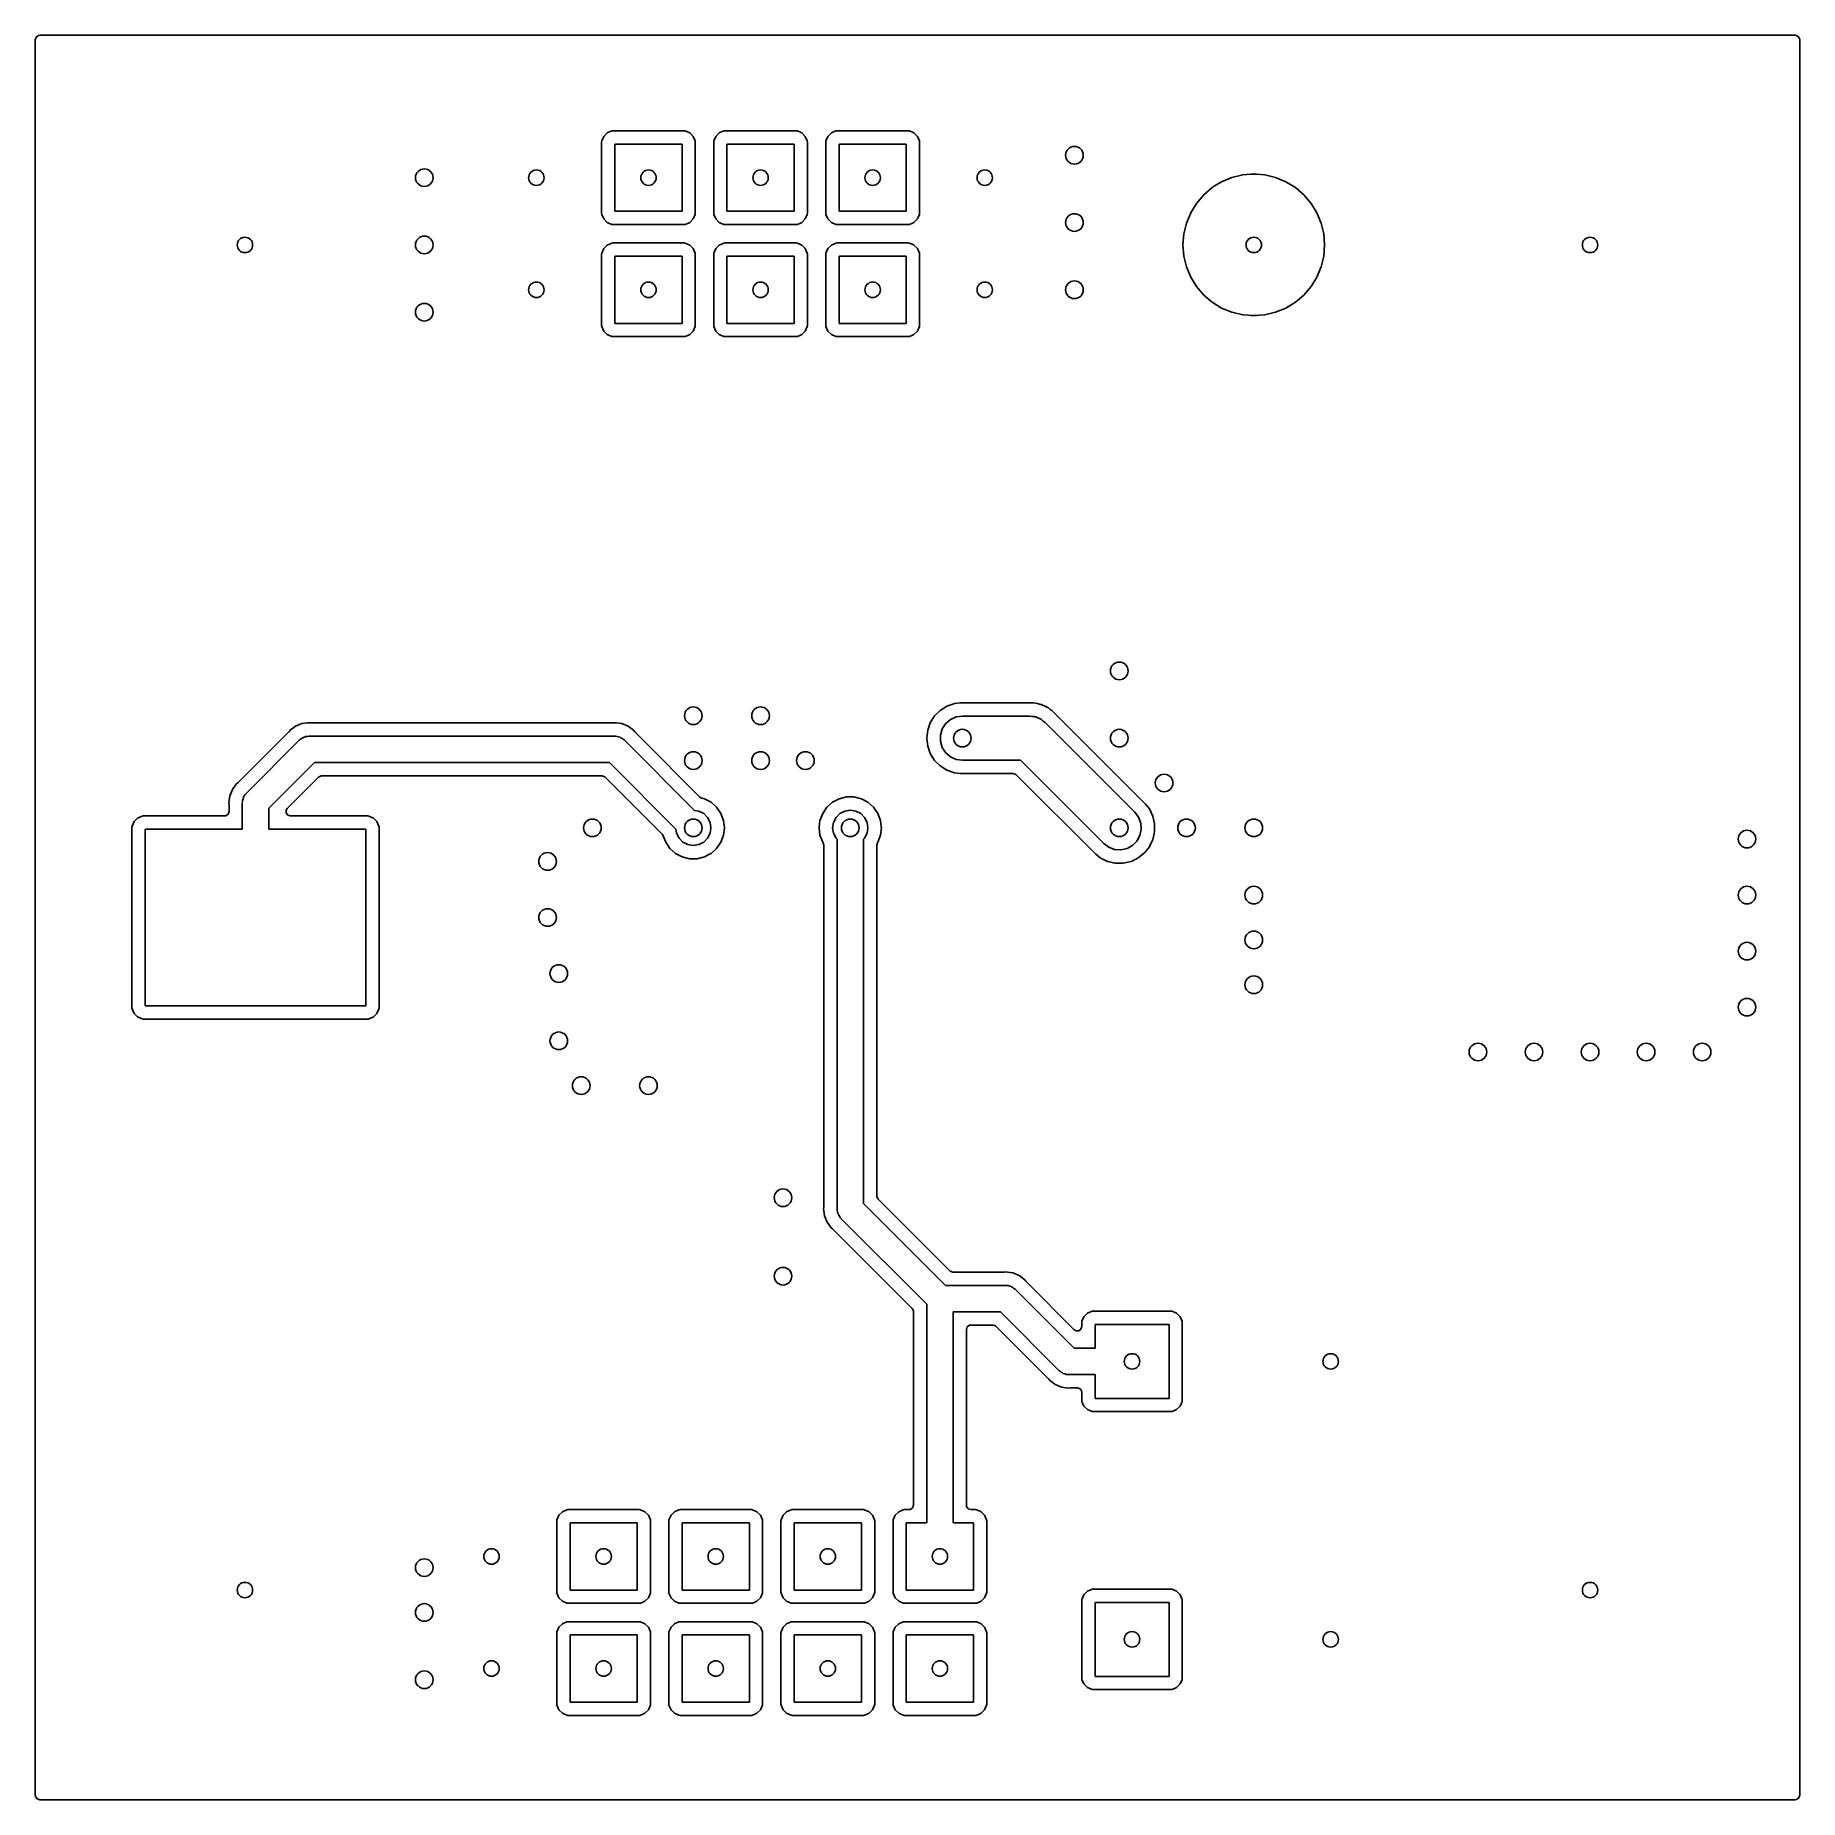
# Model space of a CAD drawing. Extents: x 0.01 to 1.59, y 0.01 to 1.59.
import ezdxf

# ---------------------------------------------------------------- set-up
doc = ezdxf.new("R2010")
doc.units = 0
doc.header["$MEASUREMENT"] = 0
doc.layers.add('BLACK', color=7, linetype='CONTINUOUS')

msp = doc.modelspace()

# ---------------------------------------------------------------- linework, layer by layer
at = {"layer": 'BLACK', "linetype": 'CONTINUOUS'}
for p, q in [((0.013, 1.5831), (0.0137, 1.5854)), ((0.013, 1.4282), (0.013, 1.5831)), ((0.0137, 1.5854), (0.0157, 1.5868)), ((0.0157, 1.5868), (0.0169, 1.587)), ((0.0169, 1.587), (1.5831, 1.587)), ((1.5831, 1.587), (1.5854, 1.5863)), ((1.5854, 1.5863), (1.5868, 1.5843)), ((1.5868, 1.5843), (1.587, 1.5831)), ((1.587, 1.5831), (1.587, 0.0169)), ((0.5201, 1.4968), (0.5183, 1.4928)), ((0.5232, 1.4999), (0.5201, 1.4968)), ((0.5201, 1.4968), (0.5201, 1.4968)), ((0.5272, 1.5017), (0.5232, 1.4999)), ((0.5282, 1.5018), (0.5272, 1.5017)), ((0.5918, 1.5018), (0.5282, 1.5018)), ((0.5928, 1.5017), (0.5918, 1.5018)), ((0.5968, 1.4999), (0.5928, 1.5017)), ((0.5999, 1.4968), (0.5968, 1.4999)), ((0.6017, 1.4928), (0.5999, 1.4968)), ((0.6201, 1.4968), (0.6183, 1.4928)), ((0.6232, 1.4999), (0.6201, 1.4968)), ((0.6201, 1.4968), (0.6201, 1.4968)), ((0.6272, 1.5017), (0.6232, 1.4999)), ((0.6282, 1.5018), (0.6272, 1.5017)), ((0.6918, 1.5018), (0.6282, 1.5018)), ((0.6928, 1.5017), (0.6918, 1.5018)), ((0.6968, 1.4999), (0.6928, 1.5017)), ((0.6999, 1.4968), (0.6968, 1.4999)), ((0.7017, 1.4928), (0.6999, 1.4968)), ((0.7201, 1.4968), (0.7183, 1.4928)), ((0.7232, 1.4999), (0.7201, 1.4968)), ((0.7201, 1.4968), (0.7201, 1.4968)), ((0.7272, 1.5017), (0.7232, 1.4999)), ((0.7282, 1.5018), (0.7272, 1.5017)), ((0.7918, 1.5018), (0.7282, 1.5018)), ((0.7928, 1.5017), (0.7918, 1.5018)), ((0.7968, 1.4999), (0.7928, 1.5017)), ((0.7999, 1.4968), (0.7968, 1.4999)), ((0.8017, 1.4928), (0.7999, 1.4968)), ((0.5183, 1.4928), (0.5182, 1.4918)), ((0.5182, 1.4918), (0.5182, 1.4282)), ((0.53, 1.43), (0.53, 1.49)), ((0.53, 1.49), (0.59, 1.49)), ((0.59, 1.49), (0.59, 1.43)), ((0.6018, 1.4918), (0.6017, 1.4928)), ((0.6018, 1.4282), (0.6018, 1.4918)), ((0.6183, 1.4928), (0.6182, 1.4918)), ((0.6182, 1.4918), (0.6182, 1.4282)), ((0.63, 1.43), (0.63, 1.49)), ((0.63, 1.49), (0.69, 1.49)), ((0.69, 1.49), (0.69, 1.43)), ((0.7018, 1.4918), (0.7017, 1.4928)), ((0.7018, 1.4282), (0.7018, 1.4918)), ((0.7183, 1.4928), (0.7182, 1.4918)), ((0.7182, 1.4918), (0.7182, 1.4282)), ((0.73, 1.43), (0.73, 1.49)), ((0.73, 1.49), (0.79, 1.49)), ((0.79, 1.49), (0.79, 1.43)), ((0.8018, 1.4918), (0.8017, 1.4928)), ((0.8018, 1.4282), (0.8018, 1.4918)), ((1.0629, 1.4511), (1.0553, 1.4447)), ((1.0657, 1.4529), (1.0629, 1.4511)), ((1.0713, 1.4563), (1.0657, 1.4529)), ((1.0805, 1.4601), (1.0713, 1.4563)), ((1.0713, 1.4563), (1.0713, 1.4563)), ((1.0901, 1.4624), (1.0805, 1.4601)), ((1.0805, 1.4601), (1.0805, 1.4601)), ((1.0805, 1.4601), (1.0805, 1.4601)), ((1.0975, 1.463), (1.0901, 1.4624)), ((1.1025, 1.463), (1.0975, 1.463)), ((1.1099, 1.4624), (1.1025, 1.463)), ((1.1195, 1.4601), (1.1099, 1.4624)), ((1.1287, 1.4563), (1.1195, 1.4601)), ((1.1372, 1.4511), (1.1287, 1.4563)), ((1.1447, 1.4447), (1.1372, 1.4511)), ((1.0489, 1.4371), (1.0437, 1.4287)), ((1.0553, 1.4447), (1.0489, 1.4371)), ((1.0489, 1.4371), (1.0489, 1.4371)), ((1.0553, 1.4447), (1.0553, 1.4447)), ((1.0553, 1.4447), (1.0553, 1.4447)), ((1.1511, 1.4371), (1.1447, 1.4447)), ((1.1563, 1.4287), (1.1511, 1.4371)), ((0.013, 1.3282), (0.013, 1.4282)), ((0.5182, 1.4282), (0.5182, 1.4282)), ((0.5182, 1.4282), (0.5183, 1.4272)), ((0.5183, 1.4272), (0.5201, 1.4232)), ((0.5201, 1.4232), (0.5232, 1.4201)), ((0.5232, 1.4201), (0.5272, 1.4183)), ((0.5272, 1.4183), (0.5282, 1.4182)), ((0.5282, 1.4182), (0.5282, 1.4182)), ((0.5282, 1.4182), (0.5918, 1.4182)), ((0.59, 1.43), (0.53, 1.43)), ((0.5918, 1.4182), (0.5918, 1.4182)), ((0.5918, 1.4182), (0.5918, 1.4182)), ((0.5918, 1.4182), (0.5919, 1.4182)), ((0.5919, 1.4182), (0.5928, 1.4183)), ((0.5928, 1.4183), (0.5956, 1.4195)), ((0.5956, 1.4195), (0.5968, 1.4201)), ((0.5968, 1.4201), (0.5999, 1.4232)), ((0.5999, 1.4232), (0.6017, 1.4272)), ((0.6017, 1.4272), (0.6018, 1.4282)), ((0.6018, 1.4282), (0.6018, 1.4282)), ((0.6182, 1.4282), (0.6183, 1.4272)), ((0.6182, 1.4282), (0.6182, 1.4282)), ((0.6183, 1.4272), (0.6201, 1.4232)), ((0.6201, 1.4232), (0.6232, 1.4201)), ((0.6232, 1.4201), (0.6272, 1.4183)), ((0.6272, 1.4183), (0.6282, 1.4182)), ((0.6282, 1.4182), (0.6282, 1.4182)), ((0.6282, 1.4182), (0.6918, 1.4182)), ((0.69, 1.43), (0.63, 1.43)), ((0.6918, 1.4182), (0.6918, 1.4182)), ((0.6918, 1.4182), (0.6918, 1.4182)), ((0.6918, 1.4182), (0.6919, 1.4182)), ((0.6919, 1.4182), (0.6928, 1.4183)), ((0.6928, 1.4183), (0.6956, 1.4195)), ((0.6956, 1.4195), (0.6968, 1.4201)), ((0.6968, 1.4201), (0.6999, 1.4232)), ((0.6999, 1.4232), (0.7017, 1.4272)), ((0.7017, 1.4272), (0.7018, 1.4282)), ((0.7018, 1.4282), (0.7018, 1.4282)), ((0.7182, 1.4282), (0.7183, 1.4272)), ((0.7182, 1.4282), (0.7182, 1.4282)), ((0.7183, 1.4272), (0.7201, 1.4232)), ((0.7201, 1.4232), (0.7232, 1.4201)), ((0.7232, 1.4201), (0.7272, 1.4183)), ((0.7272, 1.4183), (0.7282, 1.4182)), ((0.7282, 1.4182), (0.7282, 1.4182)), ((0.7282, 1.4182), (0.7918, 1.4182)), ((0.79, 1.43), (0.73, 1.43)), ((0.7918, 1.4182), (0.7918, 1.4182)), ((0.7918, 1.4182), (0.7918, 1.4182)), ((0.7918, 1.4182), (0.7919, 1.4182)), ((0.7919, 1.4182), (0.7928, 1.4183)), ((0.7928, 1.4183), (0.7956, 1.4195)), ((0.7956, 1.4195), (0.7968, 1.4201)), ((0.7968, 1.4201), (0.7999, 1.4232)), ((0.7999, 1.4232), (0.8017, 1.4272)), ((0.8017, 1.4272), (0.8018, 1.4282)), ((1.0399, 1.4195), (1.0376, 1.4099)), ((1.0437, 1.4287), (1.0399, 1.4195)), ((1.0437, 1.4287), (1.0437, 1.4287)), ((1.1601, 1.4195), (1.1563, 1.4287)), ((1.1624, 1.4099), (1.1601, 1.4195)), ((0.5272, 1.4017), (0.5232, 1.3999)), ((0.5282, 1.4018), (0.5272, 1.4017)), ((0.5918, 1.4018), (0.5282, 1.4018)), ((0.5928, 1.4017), (0.5918, 1.4018)), ((0.5968, 1.3999), (0.5928, 1.4017)), ((0.6272, 1.4017), (0.6232, 1.3999)), ((0.6282, 1.4018), (0.6272, 1.4017)), ((0.6918, 1.4018), (0.6282, 1.4018)), ((0.6928, 1.4017), (0.6918, 1.4018)), ((0.6968, 1.3999), (0.6928, 1.4017)), ((0.7272, 1.4017), (0.7232, 1.3999)), ((0.7282, 1.4018), (0.7272, 1.4017)), ((0.7918, 1.4018), (0.7282, 1.4018)), ((0.7928, 1.4017), (0.7918, 1.4018)), ((0.7966, 1.4), (0.7928, 1.4017)), ((1.0376, 1.4099), (1.0368, 1.4)), ((1.1632, 1.4), (1.1624, 1.4099)), ((0.5183, 1.3928), (0.5182, 1.3918)), ((0.5182, 1.3918), (0.5182, 1.3282)), ((0.5201, 1.3968), (0.5183, 1.3928)), ((0.5232, 1.3999), (0.5201, 1.3968)), ((0.5201, 1.3968), (0.5201, 1.3968)), ((0.53, 1.33), (0.53, 1.39)), ((0.53, 1.39), (0.59, 1.39)), ((0.59, 1.39), (0.59, 1.33)), ((0.5999, 1.3968), (0.5968, 1.3999)), ((0.6017, 1.3928), (0.5999, 1.3968)), ((0.6018, 1.3918), (0.6017, 1.3928)), ((0.6018, 1.3282), (0.6018, 1.3918)), ((0.6183, 1.3928), (0.6182, 1.3918)), ((0.6182, 1.3918), (0.6182, 1.3282)), ((0.6201, 1.3968), (0.6183, 1.3928)), ((0.6232, 1.3999), (0.6201, 1.3968)), ((0.6201, 1.3968), (0.6201, 1.3968)), ((0.63, 1.33), (0.63, 1.39)), ((0.63, 1.39), (0.69, 1.39)), ((0.69, 1.39), (0.69, 1.33)), ((0.6999, 1.3968), (0.6968, 1.3999)), ((0.7017, 1.3928), (0.6999, 1.3968)), ((0.7018, 1.3918), (0.7017, 1.3928)), ((0.7018, 1.3282), (0.7018, 1.3918)), ((0.7183, 1.3928), (0.7182, 1.3918)), ((0.7182, 1.3918), (0.7182, 1.3282)), ((0.7201, 1.3968), (0.7183, 1.3928)), ((0.7232, 1.3999), (0.7201, 1.3968)), ((0.7201, 1.3968), (0.7201, 1.3968)), ((0.73, 1.33), (0.73, 1.39)), ((0.73, 1.39), (0.79, 1.39)), ((0.79, 1.39), (0.79, 1.33)), ((0.7968, 1.3999), (0.7966, 1.4)), ((0.7999, 1.3968), (0.7968, 1.3999)), ((0.8017, 1.3928), (0.7999, 1.3968)), ((0.8018, 1.3918), (0.8017, 1.3928)), ((0.8018, 1.3282), (0.8018, 1.3918)), ((1.0368, 1.4), (1.0376, 1.3901)), ((1.0376, 1.3901), (1.0399, 1.3805)), ((1.1601, 1.3805), (1.1624, 1.3901)), ((1.1624, 1.3901), (1.1632, 1.4)), ((1.0399, 1.3805), (1.0437, 1.3713)), ((1.0437, 1.3713), (1.0437, 1.3713)), ((1.0437, 1.3713), (1.0489, 1.3628)), ((1.1511, 1.3628), (1.1563, 1.3713)), ((1.1563, 1.3713), (1.1601, 1.3805)), ((1.0489, 1.3628), (1.0489, 1.3628)), ((1.0489, 1.3628), (1.0553, 1.3553)), ((1.0553, 1.3553), (1.0553, 1.3553)), ((1.0553, 1.3553), (1.0629, 1.3489)), ((1.1372, 1.3489), (1.1447, 1.3553)), ((1.1447, 1.3553), (1.1511, 1.3628)), ((1.1447, 1.3553), (1.1447, 1.3553)), ((1.1447, 1.3553), (1.1447, 1.3553)), ((1.0629, 1.3489), (1.0629, 1.3489)), ((1.0629, 1.3489), (1.0713, 1.3437)), ((1.0713, 1.3437), (1.0713, 1.3437)), ((1.0713, 1.3437), (1.0805, 1.3399)), ((1.0805, 1.3399), (1.0805, 1.3399)), ((1.0805, 1.3399), (1.0901, 1.3376)), ((1.1099, 1.3376), (1.1195, 1.3399)), ((1.1195, 1.3399), (1.1287, 1.3437)), ((1.1287, 1.3437), (1.1372, 1.3489)), ((1.1287, 1.3437), (1.1287, 1.3437)), ((1.1372, 1.3489), (1.1372, 1.3489)), ((0.013, 0.7195), (0.013, 1.3282)), ((0.5182, 1.3282), (0.5182, 1.3282)), ((0.5182, 1.3282), (0.5183, 1.3272)), ((0.5183, 1.3272), (0.5201, 1.3232)), ((0.5201, 1.3232), (0.5232, 1.3201)), ((0.59, 1.33), (0.53, 1.33)), ((0.5968, 1.3201), (0.5999, 1.3232)), ((0.5999, 1.3232), (0.6017, 1.3272)), ((0.6017, 1.3272), (0.6018, 1.3282)), ((0.6018, 1.3282), (0.6018, 1.3282)), ((0.6182, 1.3282), (0.6183, 1.3272)), ((0.6182, 1.3282), (0.6182, 1.3282)), ((0.6183, 1.3272), (0.6201, 1.3232)), ((0.6201, 1.3232), (0.6232, 1.3201)), ((0.69, 1.33), (0.63, 1.33)), ((0.6968, 1.3201), (0.6999, 1.3232)), ((0.6999, 1.3232), (0.7017, 1.3272)), ((0.7017, 1.3272), (0.7018, 1.3282)), ((0.7018, 1.3282), (0.7018, 1.3282)), ((0.7182, 1.3282), (0.7183, 1.3272)), ((0.7182, 1.3282), (0.7182, 1.3282)), ((0.7183, 1.3272), (0.7201, 1.3232)), ((0.7201, 1.3232), (0.7232, 1.3201)), ((0.79, 1.33), (0.73, 1.33)), ((0.7968, 1.3201), (0.7999, 1.3232)), ((0.7999, 1.3232), (0.8017, 1.3272)), ((0.8017, 1.3272), (0.8018, 1.3282)), ((1.0901, 1.3376), (1.0953, 1.3372)), ((1.0953, 1.3372), (1.0975, 1.337)), ((1.0975, 1.337), (1.0975, 1.337)), ((1.0975, 1.337), (1.1025, 1.337)), ((1.1025, 1.337), (1.1048, 1.3372)), ((1.1025, 1.337), (1.1025, 1.337)), ((1.1048, 1.3372), (1.1099, 1.3376)), ((0.5232, 1.3201), (0.5272, 1.3183)), ((0.5272, 1.3183), (0.5282, 1.3182)), ((0.5282, 1.3182), (0.5282, 1.3182)), ((0.5282, 1.3182), (0.5918, 1.3182)), ((0.5918, 1.3182), (0.5918, 1.3182)), ((0.5918, 1.3182), (0.5918, 1.3182)), ((0.5918, 1.3182), (0.5919, 1.3182)), ((0.5919, 1.3182), (0.5928, 1.3183)), ((0.5928, 1.3183), (0.595, 1.3193)), ((0.595, 1.3193), (0.5968, 1.3201)), ((0.6232, 1.3201), (0.6272, 1.3183)), ((0.6272, 1.3183), (0.6282, 1.3182)), ((0.6282, 1.3182), (0.6282, 1.3182)), ((0.6282, 1.3182), (0.6918, 1.3182)), ((0.6918, 1.3182), (0.6918, 1.3182)), ((0.6918, 1.3182), (0.6918, 1.3182)), ((0.6918, 1.3182), (0.6919, 1.3182)), ((0.6919, 1.3182), (0.6928, 1.3183)), ((0.6928, 1.3183), (0.695, 1.3193)), ((0.695, 1.3193), (0.6968, 1.3201)), ((0.7232, 1.3201), (0.7272, 1.3183)), ((0.7272, 1.3183), (0.7282, 1.3182)), ((0.7282, 1.3182), (0.7282, 1.3182)), ((0.7282, 1.3182), (0.7918, 1.3182)), ((0.7918, 1.3182), (0.7918, 1.3182)), ((0.7918, 1.3182), (0.7918, 1.3182)), ((0.7918, 1.3182), (0.7919, 1.3182)), ((0.7919, 1.3182), (0.7928, 1.3183)), ((0.7928, 1.3183), (0.795, 1.3193)), ((0.795, 1.3193), (0.7968, 1.3201)), ((0.8152, 0.9798), (0.8114, 0.9738)), ((0.8202, 0.9848), (0.8152, 0.9798)), ((0.8152, 0.9798), (0.8152, 0.9798)), ((0.8152, 0.9798), (0.8152, 0.9798)), ((0.8216, 0.9857), (0.8202, 0.9848)), ((0.8262, 0.9886), (0.8216, 0.9857)), ((0.8251, 0.9729), (0.8294, 0.9766)), ((0.8314, 0.9904), (0.8262, 0.9886)), ((0.8262, 0.9886), (0.8262, 0.9886)), ((0.8294, 0.9766), (0.8345, 0.9789)), ((0.8329, 0.9909), (0.8314, 0.9904)), ((0.8382, 0.9915), (0.8329, 0.9909)), ((0.8329, 0.9909), (0.8329, 0.9909)), ((0.8329, 0.9909), (0.8329, 0.9909)), ((0.8329, 0.9909), (0.8329, 0.9909)), ((0.8329, 0.9909), (0.8329, 0.9909)), ((0.8345, 0.9789), (0.84, 0.9797)), ((0.8382, 0.9915), (0.8382, 0.9915)), ((0.9018, 0.9915), (0.8382, 0.9915)), ((0.8382, 0.9915), (0.8382, 0.9915)), ((0.84, 0.9797), (0.9, 0.9797)), ((0.9, 0.9797), (0.9021, 0.9794)), ((0.9036, 0.9915), (0.9018, 0.9915)), ((0.9021, 0.9794), (0.9042, 0.9792)), ((0.9052, 0.9911), (0.9036, 0.9915)), ((0.9042, 0.9792), (0.9048, 0.979)), ((0.9048, 0.979), (0.9055, 0.9789)), ((0.9054, 0.9911), (0.9052, 0.9911)), ((0.9071, 0.9909), (0.9054, 0.9911)), ((0.9055, 0.9789), (0.9075, 0.978)), ((0.9086, 0.9904), (0.9071, 0.9909)), ((0.9075, 0.978), (0.9094, 0.9773)), ((0.9088, 0.9903), (0.9086, 0.9904)), ((0.9097, 0.9901), (0.9088, 0.9903)), ((0.9094, 0.9773), (0.91, 0.9769)), ((0.9105, 0.9899), (0.9097, 0.9901)), ((0.91, 0.9769), (0.9106, 0.9766)), ((0.912, 0.9892), (0.9105, 0.9899)), ((0.9105, 0.9899), (0.9105, 0.9899)), ((0.9105, 0.9899), (0.9105, 0.9899)), ((0.9106, 0.9766), (0.9122, 0.9752)), ((0.9122, 0.9891), (0.912, 0.9892)), ((0.9138, 0.9886), (0.9122, 0.9891)), ((0.9152, 0.9877), (0.9138, 0.9886)), ((0.9154, 0.9876), (0.9152, 0.9877)), ((0.9169, 0.9869), (0.9154, 0.9876)), ((0.9182, 0.9858), (0.9169, 0.9869)), ((0.9184, 0.9857), (0.9182, 0.9858)), ((0.9198, 0.9848), (0.9184, 0.9857)), ((0.921, 0.9835), (0.9198, 0.9848)), ((1.0035, 0.901), (0.921, 0.9835)), ((0.921, 0.9835), (0.921, 0.9835)), ((0.2392, 0.9655), (0.1939, 0.9203)), ((0.2394, 0.9657), (0.2392, 0.9655)), ((0.2402, 0.9669), (0.2394, 0.9657)), ((0.2405, 0.9671), (0.2402, 0.9669)), ((0.2402, 0.9669), (0.2402, 0.9669)), ((0.2402, 0.9669), (0.2402, 0.9669)), ((0.2452, 0.9707), (0.2405, 0.9671)), ((0.2509, 0.973), (0.2452, 0.9707)), ((0.2452, 0.9707), (0.2452, 0.9707)), ((0.2504, 0.9597), (0.2517, 0.9603)), ((0.2555, 0.9736), (0.2509, 0.973)), ((0.2509, 0.973), (0.2509, 0.973)), ((0.2517, 0.9603), (0.2528, 0.961)), ((0.2528, 0.961), (0.2536, 0.9612)), ((0.2536, 0.9612), (0.2544, 0.9615)), ((0.2544, 0.9615), (0.2557, 0.9616)), ((0.2571, 0.9738), (0.2555, 0.9736)), ((0.2557, 0.9616), (0.2571, 0.9618)), ((0.2585, 0.9737), (0.2571, 0.9738)), ((0.2571, 0.9738), (0.2571, 0.9738)), ((0.2571, 0.9618), (0.53, 0.9618)), ((0.2588, 0.9736), (0.2585, 0.9737)), ((0.5283, 0.9736), (0.2588, 0.9736)), ((0.5286, 0.9737), (0.5283, 0.9736)), ((0.53, 0.9738), (0.5286, 0.9737)), ((0.5315, 0.9736), (0.53, 0.9738)), ((0.53, 0.9738), (0.53, 0.9738)), ((0.53, 0.9618), (0.5304, 0.9618)), ((0.5304, 0.9618), (0.5305, 0.9618)), ((0.5305, 0.9618), (0.5308, 0.9617)), ((0.5308, 0.9617), (0.5322, 0.9616)), ((0.5362, 0.973), (0.5315, 0.9736)), ((0.5322, 0.9616), (0.5334, 0.9611)), ((0.5334, 0.9611), (0.5348, 0.9608)), ((0.5348, 0.9608), (0.5354, 0.9603)), ((0.5354, 0.9603), (0.5362, 0.96)), ((0.5419, 0.9707), (0.5362, 0.973)), ((0.5456, 0.9679), (0.5419, 0.9707)), ((0.5469, 0.9669), (0.5456, 0.9679)), ((0.5477, 0.9657), (0.5469, 0.9669)), ((0.5469, 0.9669), (0.5469, 0.9669)), ((0.5469, 0.9669), (0.5469, 0.9669)), ((0.5479, 0.9655), (0.5477, 0.9657)), ((0.5534, 0.96), (0.5479, 0.9655)), ((0.8091, 0.9671), (0.8083, 0.96)), ((0.8114, 0.9738), (0.8091, 0.9671)), ((0.8091, 0.9671), (0.8091, 0.9671)), ((0.8114, 0.9738), (0.8114, 0.9738)), ((0.8205, 0.9628), (0.8221, 0.9682)), ((0.8205, 0.9572), (0.8205, 0.9628)), ((0.8221, 0.9682), (0.8251, 0.9729)), ((0.9122, 0.9752), (0.9139, 0.9739)), ((0.9139, 0.9739), (0.9939, 0.8939)), ((0.2011, 0.9107), (0.2487, 0.9584)), ((0.2487, 0.9584), (0.249, 0.9586)), ((0.249, 0.9586), (0.2491, 0.9587)), ((0.2491, 0.9587), (0.2494, 0.9589)), ((0.2494, 0.9589), (0.2504, 0.9597)), ((0.5362, 0.96), (0.5372, 0.9591)), ((0.5372, 0.9591), (0.5384, 0.9584)), ((0.5384, 0.9584), (0.6011, 0.8956)), ((0.6059, 0.9075), (0.5534, 0.96)), ((0.8083, 0.96), (0.8091, 0.9529)), ((0.8091, 0.9529), (0.8091, 0.9529)), ((0.8091, 0.9529), (0.8114, 0.9462)), ((0.8114, 0.9462), (0.8114, 0.9462)), ((0.8114, 0.9462), (0.8152, 0.9402)), ((0.8221, 0.9518), (0.8205, 0.9572)), ((0.8251, 0.9471), (0.8221, 0.9518)), ((0.8294, 0.9434), (0.8251, 0.9471)), ((0.262, 0.9382), (0.2213, 0.8975)), ((0.5251, 0.9382), (0.262, 0.9382)), ((0.5844, 0.8789), (0.5251, 0.9382)), ((0.8152, 0.9402), (0.8202, 0.9352)), ((0.8202, 0.9352), (0.8262, 0.9314)), ((0.8262, 0.9314), (0.8329, 0.9291)), ((0.8345, 0.9411), (0.8294, 0.9434)), ((0.8329, 0.9291), (0.8329, 0.9291)), ((0.8329, 0.9291), (0.8382, 0.9285)), ((0.84, 0.9403), (0.8345, 0.9411)), ((0.8918, 0.9403), (0.84, 0.9403)), ((0.9661, 0.8661), (0.8918, 0.9403)), ((0.1888, 0.9143), (0.1864, 0.9085)), ((0.1916, 0.918), (0.1888, 0.9143)), ((0.1926, 0.9192), (0.1916, 0.918)), ((0.1937, 0.9201), (0.1926, 0.9192)), ((0.1926, 0.9192), (0.1926, 0.9192)), ((0.1939, 0.9203), (0.1937, 0.9201)), ((0.2377, 0.8972), (0.2657, 0.9252)), ((0.2657, 0.9252), (0.2679, 0.9263)), ((0.2679, 0.9263), (0.2685, 0.9264)), ((0.2685, 0.9264), (0.5186, 0.9264)), ((0.5186, 0.9264), (0.5209, 0.9256)), ((0.5209, 0.9256), (0.5213, 0.9252)), ((0.5213, 0.9252), (0.5723, 0.8742)), ((0.8382, 0.9285), (0.8382, 0.9285)), ((0.8382, 0.9285), (0.8853, 0.9285)), ((0.8853, 0.9285), (0.8876, 0.9277)), ((0.8876, 0.9277), (0.8881, 0.9273)), ((0.8881, 0.9273), (0.959, 0.8565)), ((0.1864, 0.9085), (0.1856, 0.9024)), ((0.1856, 0.9024), (0.1856, 0.9024)), ((0.1856, 0.9024), (0.1858, 0.9009)), ((0.1858, 0.9009), (0.1858, 0.9007)), ((0.1858, 0.9007), (0.1858, 0.8945)), ((0.1864, 0.9085), (0.1864, 0.9085)), ((0.1976, 0.9029), (0.1977, 0.9032)), ((0.1977, 0.9027), (0.1976, 0.9029)), ((0.1976, 0.9024), (0.1977, 0.9027)), ((0.1976, 0.8787), (0.1976, 0.9024)), ((0.1977, 0.9032), (0.1978, 0.9045)), ((0.1978, 0.9045), (0.1983, 0.9058)), ((0.1983, 0.9058), (0.1986, 0.9071)), ((0.1986, 0.9071), (0.1991, 0.9078)), ((0.1991, 0.9078), (0.1994, 0.9086)), ((0.1994, 0.9086), (0.2003, 0.9096)), ((0.2003, 0.9096), (0.2011, 0.9107)), ((0.2213, 0.8975), (0.2213, 0.8787)), ((0.2368, 0.8957), (0.2377, 0.8972)), ((0.6077, 0.9065), (0.6059, 0.9075)), ((0.6088, 0.9062), (0.6077, 0.9065)), ((0.6099, 0.906), (0.6088, 0.9062)), ((0.6158, 0.9029), (0.6099, 0.906)), ((0.6208, 0.8984), (0.6158, 0.9029)), ((0.6246, 0.8929), (0.6208, 0.8984)), ((0.7192, 0.8984), (0.7154, 0.8929)), ((0.7242, 0.9029), (0.7192, 0.8984)), ((0.7301, 0.906), (0.7242, 0.9029)), ((0.7367, 0.9076), (0.7301, 0.906)), ((0.7433, 0.9076), (0.7367, 0.9076)), ((0.7499, 0.906), (0.7433, 0.9076)), ((0.7558, 0.9029), (0.7499, 0.906)), ((0.7608, 0.8984), (0.7558, 0.9029)), ((0.7646, 0.8929), (0.7608, 0.8984)), ((1.0069, 0.8969), (1.0035, 0.901)), ((0.0993, 0.8815), (0.0992, 0.8805)), ((0.1011, 0.8855), (0.0993, 0.8815)), ((0.0993, 0.8815), (0.0993, 0.8815)), ((0.1042, 0.8887), (0.1011, 0.8855)), ((0.1083, 0.8905), (0.1042, 0.8887)), ((0.1093, 0.8906), (0.1083, 0.8905)), ((0.1819, 0.8906), (0.1093, 0.8906)), ((0.1831, 0.8908), (0.1819, 0.8906)), ((0.1851, 0.8922), (0.1831, 0.8908)), ((0.1858, 0.8945), (0.1851, 0.8922)), ((0.2368, 0.8933), (0.2368, 0.8957)), ((0.2382, 0.8913), (0.2368, 0.8933)), ((0.2405, 0.8906), (0.2382, 0.8913)), ((0.3096, 0.8906), (0.2405, 0.8906)), ((0.3106, 0.8905), (0.3096, 0.8906)), ((0.3147, 0.8887), (0.3106, 0.8905)), ((0.3178, 0.8855), (0.3147, 0.8887)), ((0.3196, 0.8815), (0.3178, 0.8855)), ((0.3197, 0.8805), (0.3196, 0.8815)), ((0.6011, 0.8956), (0.6049, 0.895)), ((0.6049, 0.895), (0.6093, 0.8927)), ((0.6093, 0.8927), (0.6127, 0.8893)), ((0.6127, 0.8893), (0.615, 0.8849)), ((0.615, 0.8849), (0.6157, 0.88)), ((0.627, 0.8866), (0.6246, 0.8929)), ((0.6273, 0.8836), (0.627, 0.8866)), ((0.6277, 0.8805), (0.6273, 0.8836)), ((0.713, 0.8866), (0.7123, 0.8805)), ((0.7154, 0.8929), (0.713, 0.8866)), ((0.713, 0.8866), (0.713, 0.8866)), ((0.7243, 0.88), (0.725, 0.8849)), ((0.725, 0.8849), (0.7273, 0.8893)), ((0.7273, 0.8893), (0.7307, 0.8927)), ((0.7307, 0.8927), (0.7351, 0.895)), ((0.7351, 0.895), (0.74, 0.8957)), ((0.74, 0.8957), (0.7449, 0.895)), ((0.7449, 0.895), (0.7493, 0.8927)), ((0.7493, 0.8927), (0.7527, 0.8893)), ((0.7527, 0.8893), (0.755, 0.8849)), ((0.755, 0.8849), (0.7557, 0.88)), ((0.767, 0.8866), (0.7646, 0.8929)), ((0.7673, 0.8836), (0.767, 0.8866)), ((0.7677, 0.8805), (0.7673, 0.8836)), ((0.9939, 0.8939), (0.9973, 0.8894)), ((0.9973, 0.8894), (0.9992, 0.8842)), ((0.9992, 0.8842), (0.9996, 0.8786)), ((1.0099, 0.8905), (1.0069, 0.8969)), ((1.0115, 0.8836), (1.0099, 0.8905)), ((1.0099, 0.8905), (1.0099, 0.8905)), ((1.0099, 0.8905), (1.0099, 0.8905)), ((1.0115, 0.8764), (1.0115, 0.8836)), ((0.0992, 0.8805), (0.0992, 0.7195)), ((0.111, 0.7213), (0.111, 0.8787)), ((0.111, 0.8787), (0.1976, 0.8787)), ((0.2213, 0.8787), (0.3079, 0.8787)), ((0.3079, 0.8787), (0.3079, 0.7213)), ((0.3197, 0.7195), (0.3197, 0.8805)), ((0.5723, 0.8742), (0.5732, 0.8729)), ((0.5732, 0.8729), (0.5754, 0.8671)), ((0.5754, 0.8671), (0.5792, 0.8616)), ((0.585, 0.8751), (0.5844, 0.8789)), ((0.5873, 0.8707), (0.585, 0.8751)), ((0.5907, 0.8673), (0.5873, 0.8707)), ((0.5951, 0.865), (0.5907, 0.8673)), ((0.6093, 0.8673), (0.6049, 0.865)), ((0.6127, 0.8707), (0.6093, 0.8673)), ((0.615, 0.8751), (0.6127, 0.8707)), ((0.6157, 0.88), (0.615, 0.8751)), ((0.6208, 0.8616), (0.6246, 0.8671)), ((0.6246, 0.8671), (0.627, 0.8734)), ((0.627, 0.8734), (0.6278, 0.88)), ((0.6278, 0.88), (0.6277, 0.8805)), ((0.7123, 0.8805), (0.7122, 0.88)), ((0.7122, 0.88), (0.713, 0.8734)), ((0.713, 0.8734), (0.7154, 0.8671)), ((0.7154, 0.8671), (0.7154, 0.8671)), ((0.7154, 0.8671), (0.7157, 0.8667)), ((0.7157, 0.8667), (0.7164, 0.8645)), ((0.725, 0.8751), (0.7243, 0.88)), ((0.7273, 0.8707), (0.725, 0.8751)), ((0.7282, 0.8698), (0.7273, 0.8707)), ((0.7282, 0.54), (0.7282, 0.8698)), ((0.7527, 0.8707), (0.7518, 0.8698)), ((0.7518, 0.8698), (0.7518, 0.5449)), ((0.755, 0.8751), (0.7527, 0.8707)), ((0.7557, 0.88), (0.755, 0.8751)), ((0.7636, 0.8645), (0.7643, 0.8667)), ((0.7643, 0.8667), (0.7644, 0.8669)), ((0.7644, 0.8669), (0.7646, 0.8671)), ((0.7646, 0.8671), (0.767, 0.8734)), ((0.767, 0.8734), (0.7678, 0.88)), ((0.7678, 0.88), (0.7677, 0.8805)), ((0.9706, 0.8627), (0.9661, 0.8661)), ((0.9958, 0.8682), (0.9918, 0.8642)), ((0.9984, 0.8731), (0.9958, 0.8682)), ((0.9996, 0.8786), (0.9984, 0.8731)), ((1.0075, 0.8645), (1.0099, 0.8695)), ((1.0099, 0.8695), (1.0108, 0.8734)), ((1.0108, 0.8734), (1.0115, 0.8764)), ((0.5792, 0.8616), (0.5792, 0.8616)), ((0.5792, 0.8616), (0.5842, 0.8571)), ((0.5842, 0.8571), (0.5901, 0.854)), ((0.5901, 0.854), (0.5967, 0.8524)), ((0.6, 0.8643), (0.5951, 0.865)), ((0.5967, 0.8524), (0.5967, 0.8524)), ((0.5967, 0.8524), (0.6033, 0.8524)), ((0.6049, 0.865), (0.6, 0.8643)), ((0.6033, 0.8524), (0.6099, 0.854)), ((0.6099, 0.854), (0.6145, 0.8565)), ((0.6145, 0.8565), (0.6158, 0.8571)), ((0.6158, 0.8571), (0.6208, 0.8616)), ((0.7164, 0.8645), (0.7164, 0.5417)), ((0.7636, 0.5514), (0.7636, 0.8645)), ((0.959, 0.8565), (0.9631, 0.8531)), ((0.9631, 0.8531), (0.9695, 0.8501)), ((0.9695, 0.8501), (0.9695, 0.8501)), ((0.9695, 0.8501), (0.9764, 0.8485)), ((0.9758, 0.8608), (0.9706, 0.8627)), ((0.9814, 0.8604), (0.9758, 0.8608)), ((0.9869, 0.8616), (0.9814, 0.8604)), ((0.9836, 0.8485), (0.9905, 0.8501)), ((0.9918, 0.8642), (0.9869, 0.8616)), ((0.9905, 0.8501), (0.9954, 0.8524)), ((0.9905, 0.8501), (0.9905, 0.8501)), ((0.9905, 0.8501), (0.9905, 0.8501)), ((0.9954, 0.8524), (0.9969, 0.8531)), ((0.9969, 0.8531), (1.0024, 0.8576)), ((1.0024, 0.8576), (1.0069, 0.8631)), ((1.0024, 0.8576), (1.0024, 0.8576)), ((1.0024, 0.8576), (1.0024, 0.8576)), ((1.0024, 0.8576), (1.0024, 0.8576)), ((1.0069, 0.8631), (1.0075, 0.8645)), ((0.9764, 0.8485), (0.9836, 0.8485)), ((0.013, 0.1982), (0.013, 0.7195)), ((0.0992, 0.7195), (0.0993, 0.7185)), ((0.0992, 0.7195), (0.0992, 0.7195)), ((0.0993, 0.7185), (0.1011, 0.7145)), ((0.1011, 0.7145), (0.1042, 0.7113)), ((0.1042, 0.7113), (0.1083, 0.7095)), ((0.1083, 0.7095), (0.1093, 0.7094)), ((0.1093, 0.7094), (0.1093, 0.7094)), ((0.1093, 0.7094), (0.3096, 0.7094)), ((0.3079, 0.7213), (0.111, 0.7213)), ((0.3096, 0.7094), (0.3096, 0.7094)), ((0.3096, 0.7094), (0.3096, 0.7094)), ((0.3096, 0.7094), (0.3098, 0.7094)), ((0.3098, 0.7094), (0.3106, 0.7095)), ((0.3106, 0.7095), (0.3129, 0.7105)), ((0.3129, 0.7105), (0.3147, 0.7113)), ((0.3147, 0.7113), (0.3178, 0.7145)), ((0.3178, 0.7145), (0.3196, 0.7185)), ((0.3196, 0.7185), (0.3197, 0.7195)), ((0.7637, 0.5508), (0.7636, 0.5514)), ((0.7163, 0.5414), (0.7162, 0.54)), ((0.7162, 0.54), (0.7162, 0.54)), ((0.7162, 0.54), (0.7164, 0.5384)), ((0.7164, 0.5417), (0.7163, 0.5414)), ((0.7164, 0.5384), (0.717, 0.5338)), ((0.7284, 0.5387), (0.7282, 0.54)), ((0.7285, 0.5373), (0.7284, 0.5387)), ((0.7288, 0.5365), (0.7285, 0.5373)), ((0.729, 0.5357), (0.7288, 0.5365)), ((0.7297, 0.5346), (0.729, 0.5357)), ((0.7518, 0.5449), (0.8249, 0.4718)), ((0.7648, 0.5487), (0.7637, 0.5508)), ((0.8287, 0.4848), (0.7648, 0.5487)), ((0.717, 0.5338), (0.717, 0.5338)), ((0.717, 0.5338), (0.7193, 0.5281)), ((0.7193, 0.5281), (0.7193, 0.5281)), ((0.7193, 0.5281), (0.7231, 0.5231)), ((0.7231, 0.5231), (0.7231, 0.5231)), ((0.7231, 0.5231), (0.7243, 0.5223)), ((0.7243, 0.5223), (0.7245, 0.5221)), ((0.7245, 0.5221), (0.7952, 0.4513)), ((0.7303, 0.5333), (0.7297, 0.5346)), ((0.7311, 0.5323), (0.7303, 0.5333)), ((0.7313, 0.532), (0.7311, 0.5323)), ((0.7314, 0.5319), (0.7313, 0.532)), ((0.7316, 0.5316), (0.7314, 0.5319)), ((0.8082, 0.4551), (0.7316, 0.5316)), ((0.8291, 0.4844), (0.8287, 0.4848)), ((0.8314, 0.4836), (0.8291, 0.4844)), ((0.8771, 0.4836), (0.8314, 0.4836)), ((0.8774, 0.4837), (0.8771, 0.4836)), ((0.8788, 0.4838), (0.8774, 0.4837)), ((0.8804, 0.4836), (0.8788, 0.4838)), ((0.8788, 0.4838), (0.8788, 0.4838)), ((0.885, 0.483), (0.8804, 0.4836)), ((0.8907, 0.4807), (0.885, 0.483)), ((0.8957, 0.4769), (0.8907, 0.4807)), ((0.8965, 0.4757), (0.8957, 0.4769)), ((0.8967, 0.4755), (0.8965, 0.4757)), ((0.9399, 0.4323), (0.8967, 0.4755)), ((0.8249, 0.4718), (0.8788, 0.4718)), ((0.8788, 0.4718), (0.8792, 0.4718)), ((0.8792, 0.4718), (0.8794, 0.4718)), ((0.8794, 0.4718), (0.8796, 0.4717)), ((0.8796, 0.4717), (0.881, 0.4716)), ((0.881, 0.4716), (0.8823, 0.4711)), ((0.8823, 0.4711), (0.8836, 0.4708)), ((0.8836, 0.4708), (0.8843, 0.4703)), ((0.8843, 0.4703), (0.885, 0.47)), ((0.885, 0.47), (0.886, 0.4691)), ((0.886, 0.4691), (0.8872, 0.4684)), ((0.8872, 0.4684), (0.9397, 0.4158)), ((0.7952, 0.4513), (0.7963, 0.4492)), ((0.7963, 0.4492), (0.7964, 0.4486)), ((0.7964, 0.4486), (0.7964, 0.2757)), ((0.8082, 0.26), (0.8082, 0.4551)), ((0.8739, 0.4482), (0.8318, 0.4482)), ((0.8318, 0.4482), (0.8318, 0.26)), ((0.9264, 0.3957), (0.8739, 0.4482)), ((0.9485, 0.4438), (0.9467, 0.4398)), ((0.9516, 0.4469), (0.9485, 0.4438)), ((0.9485, 0.4438), (0.9485, 0.4438)), ((0.9557, 0.4487), (0.9516, 0.4469)), ((0.9567, 0.4488), (0.9557, 0.4487)), ((1.0262, 0.4488), (0.9567, 0.4488)), ((1.0272, 0.4487), (1.0262, 0.4488)), ((1.0312, 0.4469), (1.0272, 0.4487)), ((1.0344, 0.4438), (1.0312, 0.4469)), ((1.0361, 0.4398), (1.0344, 0.4438)), ((0.8436, 0.4325), (0.8444, 0.4348)), ((0.8436, 0.2757), (0.8436, 0.4325)), ((0.8444, 0.4348), (0.8463, 0.4362)), ((0.8463, 0.4362), (0.8475, 0.4364)), ((0.8475, 0.4364), (0.8674, 0.4364)), ((0.8674, 0.4364), (0.8697, 0.4356)), ((0.8697, 0.4356), (0.8702, 0.4352)), ((0.8702, 0.4352), (0.9169, 0.3885)), ((0.9415, 0.4314), (0.9399, 0.4323)), ((0.9439, 0.4314), (0.9415, 0.4314)), ((0.9458, 0.4328), (0.9439, 0.4314)), ((0.9466, 0.4351), (0.9458, 0.4328)), ((0.9467, 0.4398), (0.9466, 0.4388)), ((0.9466, 0.4388), (0.9466, 0.4351)), ((0.9584, 0.4158), (0.9584, 0.437)), ((0.9584, 0.437), (1.0244, 0.437)), ((1.0244, 0.437), (1.0244, 0.371)), ((1.0362, 0.4388), (1.0361, 0.4398)), ((1.0362, 0.3692), (1.0362, 0.4388)), ((0.9397, 0.4158), (0.9584, 0.4158)), ((0.9276, 0.3949), (0.9264, 0.3957)), ((0.9286, 0.394), (0.9276, 0.3949)), ((0.9293, 0.3937), (0.9286, 0.394)), ((0.93, 0.3932), (0.9293, 0.3937)), ((0.9169, 0.3885), (0.9171, 0.3883)), ((0.9171, 0.3883), (0.9179, 0.3872)), ((0.9179, 0.3872), (0.9179, 0.3872)), ((0.9179, 0.3872), (0.92, 0.3856)), ((0.92, 0.3856), (0.9217, 0.3842)), ((0.9217, 0.3842), (0.9221, 0.3839)), ((0.9221, 0.3839), (0.9229, 0.3834)), ((0.9229, 0.3834), (0.9229, 0.3834)), ((0.9229, 0.3834), (0.9286, 0.381)), ((0.9286, 0.381), (0.9286, 0.381)), ((0.9286, 0.381), (0.9348, 0.3802)), ((0.9314, 0.3929), (0.93, 0.3932)), ((0.9326, 0.3924), (0.9314, 0.3929)), ((0.934, 0.3923), (0.9326, 0.3924)), ((0.9343, 0.3922), (0.934, 0.3923)), ((0.9344, 0.3922), (0.9343, 0.3922)), ((0.9348, 0.3922), (0.9344, 0.3922)), ((0.9584, 0.3922), (0.9348, 0.3922)), ((0.9348, 0.3802), (0.9362, 0.3804)), ((0.9348, 0.3802), (0.9348, 0.3802)), ((0.9348, 0.3802), (0.9348, 0.3802)), ((0.9362, 0.3804), (0.9365, 0.3804)), ((0.9365, 0.3804), (0.9427, 0.3804)), ((0.9427, 0.3804), (0.945, 0.3796)), ((0.945, 0.3796), (0.9464, 0.3777)), ((0.9584, 0.371), (0.9584, 0.3922)), ((0.9464, 0.3777), (0.9466, 0.3765)), ((0.9466, 0.3765), (0.9466, 0.3692)), ((0.9466, 0.3692), (0.9467, 0.3683)), ((0.9467, 0.3683), (0.9485, 0.3642)), ((0.9485, 0.3642), (0.9516, 0.3611)), ((1.0244, 0.371), (0.9584, 0.371)), ((1.0312, 0.3611), (1.0344, 0.3642)), ((1.0344, 0.3642), (1.0361, 0.3683)), ((1.0361, 0.3683), (1.0362, 0.3692)), ((0.9516, 0.3611), (0.9557, 0.3593)), ((0.9557, 0.3593), (0.9567, 0.3592)), ((0.9567, 0.3592), (0.9567, 0.3592)), ((0.9567, 0.3592), (1.0262, 0.3592)), ((1.0262, 0.3592), (1.0262, 0.3592)), ((1.0262, 0.3592), (1.0262, 0.3592)), ((1.0262, 0.3592), (1.0263, 0.3592)), ((1.0263, 0.3592), (1.0272, 0.3593)), ((1.0272, 0.3593), (1.0294, 0.3603)), ((1.0294, 0.3603), (1.0312, 0.3611)), ((0.4832, 0.2699), (0.4801, 0.2668)), ((0.4872, 0.2717), (0.4832, 0.2699)), ((0.4882, 0.2718), (0.4872, 0.2717)), ((0.5518, 0.2718), (0.4882, 0.2718)), ((0.5528, 0.2717), (0.5518, 0.2718)), ((0.5568, 0.2699), (0.5528, 0.2717)), ((0.5599, 0.2668), (0.5568, 0.2699)), ((0.5832, 0.2699), (0.5801, 0.2668)), ((0.5872, 0.2717), (0.5832, 0.2699)), ((0.5882, 0.2718), (0.5872, 0.2717)), ((0.6518, 0.2718), (0.5882, 0.2718)), ((0.6528, 0.2717), (0.6518, 0.2718)), ((0.6568, 0.2699), (0.6528, 0.2717)), ((0.6599, 0.2668), (0.6568, 0.2699)), ((0.6832, 0.2699), (0.6801, 0.2668)), ((0.6872, 0.2717), (0.6832, 0.2699)), ((0.6882, 0.2718), (0.6872, 0.2717)), ((0.7518, 0.2718), (0.6882, 0.2718)), ((0.7528, 0.2717), (0.7518, 0.2718)), ((0.7568, 0.2699), (0.7528, 0.2717)), ((0.7599, 0.2668), (0.7568, 0.2699)), ((0.7832, 0.2699), (0.7801, 0.2668)), ((0.7872, 0.2717), (0.7832, 0.2699)), ((0.7882, 0.2718), (0.7872, 0.2717)), ((0.7925, 0.2718), (0.7882, 0.2718)), ((0.7937, 0.272), (0.7925, 0.2718)), ((0.7956, 0.2734), (0.7937, 0.272)), ((0.7964, 0.2757), (0.7956, 0.2734)), ((0.8438, 0.2745), (0.8436, 0.2757)), ((0.8452, 0.2726), (0.8438, 0.2745)), ((0.8475, 0.2718), (0.8452, 0.2726)), ((0.8518, 0.2718), (0.8475, 0.2718)), ((0.8528, 0.2717), (0.8518, 0.2718)), ((0.8568, 0.2699), (0.8528, 0.2717)), ((0.8599, 0.2668), (0.8568, 0.2699)), ((0.4783, 0.2628), (0.4782, 0.2618)), ((0.4782, 0.2618), (0.4782, 0.1982)), ((0.4801, 0.2668), (0.4783, 0.2628)), ((0.4801, 0.2668), (0.4801, 0.2668)), ((0.49, 0.2), (0.49, 0.26)), ((0.49, 0.26), (0.55, 0.26)), ((0.55, 0.26), (0.55, 0.2)), ((0.5617, 0.2628), (0.5599, 0.2668)), ((0.5618, 0.2618), (0.5617, 0.2628)), ((0.5618, 0.1982), (0.5618, 0.2618)), ((0.5783, 0.2628), (0.5782, 0.2618)), ((0.5782, 0.2618), (0.5782, 0.1982)), ((0.5801, 0.2668), (0.5783, 0.2628)), ((0.5801, 0.2668), (0.5801, 0.2668)), ((0.59, 0.2), (0.59, 0.26)), ((0.59, 0.26), (0.65, 0.26)), ((0.65, 0.26), (0.65, 0.2)), ((0.6617, 0.2628), (0.6599, 0.2668)), ((0.6618, 0.2618), (0.6617, 0.2628)), ((0.6618, 0.1982), (0.6618, 0.2618)), ((0.6783, 0.2628), (0.6782, 0.2618)), ((0.6782, 0.2618), (0.6782, 0.1982)), ((0.6801, 0.2668), (0.6783, 0.2628)), ((0.6801, 0.2668), (0.6801, 0.2668)), ((0.69, 0.2), (0.69, 0.26)), ((0.69, 0.26), (0.75, 0.26)), ((0.75, 0.26), (0.75, 0.2)), ((0.7617, 0.2628), (0.7599, 0.2668)), ((0.7618, 0.2618), (0.7617, 0.2628)), ((0.7618, 0.1982), (0.7618, 0.2618)), ((0.7783, 0.2628), (0.7782, 0.2618)), ((0.7782, 0.2618), (0.7782, 0.1982)), ((0.7801, 0.2668), (0.7783, 0.2628)), ((0.7801, 0.2668), (0.7801, 0.2668)), ((0.79, 0.2), (0.79, 0.26)), ((0.79, 0.26), (0.8082, 0.26)), ((0.8318, 0.26), (0.85, 0.26)), ((0.85, 0.26), (0.85, 0.2)), ((0.8617, 0.2628), (0.8599, 0.2668)), ((0.8618, 0.2618), (0.8617, 0.2628)), ((0.8618, 0.1982), (0.8618, 0.2618)), ((0.013, 0.0982), (0.013, 0.1982)), ((0.4782, 0.1982), (0.4782, 0.1982)), ((0.4782, 0.1982), (0.4783, 0.1972)), ((0.4783, 0.1972), (0.4801, 0.1932)), ((0.4801, 0.1932), (0.4832, 0.1901)), ((0.4832, 0.1901), (0.4872, 0.1883)), ((0.55, 0.2), (0.49, 0.2)), ((0.5528, 0.1883), (0.555, 0.1893)), ((0.555, 0.1893), (0.5568, 0.1901)), ((0.5568, 0.1901), (0.5599, 0.1932)), ((0.5599, 0.1932), (0.5617, 0.1972)), ((0.5617, 0.1972), (0.5618, 0.1982)), ((0.5618, 0.1982), (0.5618, 0.1982)), ((0.5782, 0.1982), (0.5783, 0.1972)), ((0.5782, 0.1982), (0.5782, 0.1982)), ((0.5783, 0.1972), (0.5801, 0.1932)), ((0.5801, 0.1932), (0.5832, 0.1901)), ((0.5832, 0.1901), (0.5872, 0.1883)), ((0.65, 0.2), (0.59, 0.2)), ((0.6528, 0.1883), (0.655, 0.1893)), ((0.655, 0.1893), (0.6568, 0.1901)), ((0.6568, 0.1901), (0.6599, 0.1932)), ((0.6599, 0.1932), (0.6617, 0.1972)), ((0.6617, 0.1972), (0.6618, 0.1982)), ((0.6618, 0.1982), (0.6618, 0.1982)), ((0.6782, 0.1982), (0.6782, 0.1982)), ((0.6782, 0.1982), (0.6783, 0.1972)), ((0.6783, 0.1972), (0.6801, 0.1932)), ((0.6801, 0.1932), (0.6832, 0.1901)), ((0.6832, 0.1901), (0.6872, 0.1883)), ((0.75, 0.2), (0.69, 0.2)), ((0.7528, 0.1883), (0.755, 0.1893)), ((0.755, 0.1893), (0.7568, 0.1901)), ((0.7568, 0.1901), (0.7599, 0.1932)), ((0.7599, 0.1932), (0.7617, 0.1972)), ((0.7617, 0.1972), (0.7618, 0.1982)), ((0.7782, 0.1982), (0.7782, 0.1982)), ((0.7782, 0.1982), (0.7783, 0.1972)), ((0.7783, 0.1972), (0.7801, 0.1932)), ((0.7801, 0.1932), (0.7832, 0.1901)), ((0.7832, 0.1901), (0.7872, 0.1883)), ((0.85, 0.2), (0.79, 0.2)), ((0.8528, 0.1883), (0.855, 0.1893)), ((0.855, 0.1893), (0.8568, 0.1901)), ((0.8568, 0.1901), (0.8599, 0.1932)), ((0.8599, 0.1932), (0.8617, 0.1972)), ((0.8617, 0.1972), (0.8618, 0.1982)), ((0.9467, 0.1917), (0.9466, 0.1908)), ((0.9466, 0.1908), (0.9466, 0.1212)), ((0.9485, 0.1958), (0.9467, 0.1917)), ((0.9467, 0.1917), (0.9467, 0.1917)), ((0.9516, 0.1989), (0.9485, 0.1958)), ((0.9557, 0.2007), (0.9516, 0.1989)), ((0.9567, 0.2008), (0.9557, 0.2007)), ((1.0262, 0.2008), (0.9567, 0.2008)), ((0.9584, 0.123), (0.9584, 0.189)), ((0.9584, 0.189), (1.0244, 0.189)), ((1.0244, 0.189), (1.0244, 0.123)), ((1.0272, 0.2007), (1.0262, 0.2008)), ((1.0312, 0.1989), (1.0272, 0.2007)), ((1.0344, 0.1958), (1.0312, 0.1989)), ((1.0361, 0.1917), (1.0344, 0.1958)), ((1.0362, 0.1908), (1.0361, 0.1917)), ((1.0362, 0.1212), (1.0362, 0.1908)), ((0.4872, 0.1883), (0.4882, 0.1882)), ((0.4882, 0.1882), (0.4882, 0.1882)), ((0.4882, 0.1882), (0.5518, 0.1882)), ((0.5518, 0.1882), (0.5518, 0.1882)), ((0.5518, 0.1882), (0.5518, 0.1882)), ((0.5518, 0.1882), (0.5519, 0.1882)), ((0.5519, 0.1882), (0.5528, 0.1883)), ((0.5872, 0.1883), (0.5882, 0.1882)), ((0.5882, 0.1882), (0.5882, 0.1882)), ((0.5882, 0.1882), (0.6518, 0.1882)), ((0.6518, 0.1882), (0.6518, 0.1882)), ((0.6518, 0.1882), (0.6518, 0.1882)), ((0.6518, 0.1882), (0.6519, 0.1882)), ((0.6519, 0.1882), (0.6528, 0.1883)), ((0.6872, 0.1883), (0.6882, 0.1882)), ((0.6882, 0.1882), (0.6882, 0.1882)), ((0.6882, 0.1882), (0.7518, 0.1882)), ((0.7518, 0.1882), (0.7518, 0.1882)), ((0.7518, 0.1882), (0.7518, 0.1882)), ((0.7518, 0.1882), (0.7519, 0.1882)), ((0.7519, 0.1882), (0.7528, 0.1883)), ((0.7872, 0.1883), (0.7882, 0.1882)), ((0.7882, 0.1882), (0.7882, 0.1882)), ((0.7882, 0.1882), (0.8518, 0.1882)), ((0.8518, 0.1882), (0.8518, 0.1882)), ((0.8518, 0.1882), (0.8518, 0.1882)), ((0.8518, 0.1882), (0.8519, 0.1882)), ((0.8519, 0.1882), (0.8528, 0.1883)), ((0.4783, 0.1628), (0.4782, 0.1618)), ((0.4782, 0.1618), (0.4782, 0.0982)), ((0.4801, 0.1668), (0.4783, 0.1628)), ((0.4832, 0.1699), (0.4801, 0.1668)), ((0.4801, 0.1668), (0.4801, 0.1668)), ((0.4872, 0.1717), (0.4832, 0.1699)), ((0.4882, 0.1718), (0.4872, 0.1717)), ((0.5518, 0.1718), (0.4882, 0.1718)), ((0.49, 0.1), (0.49, 0.16)), ((0.49, 0.16), (0.55, 0.16)), ((0.55, 0.16), (0.55, 0.1)), ((0.5528, 0.1717), (0.5518, 0.1718)), ((0.5568, 0.1699), (0.5528, 0.1717)), ((0.5599, 0.1668), (0.5568, 0.1699)), ((0.5617, 0.1628), (0.5599, 0.1668)), ((0.5618, 0.1618), (0.5617, 0.1628)), ((0.5618, 0.0982), (0.5618, 0.1618)), ((0.5783, 0.1628), (0.5782, 0.1618)), ((0.5782, 0.1618), (0.5782, 0.0982)), ((0.5801, 0.1668), (0.5783, 0.1628)), ((0.5832, 0.1699), (0.5801, 0.1668)), ((0.5801, 0.1668), (0.5801, 0.1668)), ((0.5872, 0.1717), (0.5832, 0.1699)), ((0.5882, 0.1718), (0.5872, 0.1717)), ((0.6518, 0.1718), (0.5882, 0.1718)), ((0.59, 0.1), (0.59, 0.16)), ((0.59, 0.16), (0.65, 0.16)), ((0.65, 0.16), (0.65, 0.1)), ((0.6528, 0.1717), (0.6518, 0.1718)), ((0.6568, 0.1699), (0.6528, 0.1717)), ((0.6599, 0.1668), (0.6568, 0.1699)), ((0.6617, 0.1628), (0.6599, 0.1668)), ((0.6618, 0.1618), (0.6617, 0.1628)), ((0.6618, 0.0982), (0.6618, 0.1618)), ((0.6783, 0.1628), (0.6782, 0.1618)), ((0.6782, 0.1618), (0.6782, 0.0982)), ((0.6801, 0.1668), (0.6783, 0.1628)), ((0.6832, 0.1699), (0.6801, 0.1668)), ((0.6801, 0.1668), (0.6801, 0.1668)), ((0.6872, 0.1717), (0.6832, 0.1699)), ((0.6882, 0.1718), (0.6872, 0.1717)), ((0.7518, 0.1718), (0.6882, 0.1718)), ((0.69, 0.1), (0.69, 0.16)), ((0.69, 0.16), (0.75, 0.16)), ((0.75, 0.16), (0.75, 0.1)), ((0.7528, 0.1717), (0.7518, 0.1718)), ((0.7568, 0.1699), (0.7528, 0.1717)), ((0.7599, 0.1668), (0.7568, 0.1699)), ((0.7617, 0.1628), (0.7599, 0.1668)), ((0.7618, 0.1618), (0.7617, 0.1628)), ((0.7618, 0.0982), (0.7618, 0.1618)), ((0.7783, 0.1628), (0.7782, 0.1618)), ((0.7782, 0.1618), (0.7782, 0.0982)), ((0.7801, 0.1668), (0.7783, 0.1628)), ((0.7832, 0.1699), (0.7801, 0.1668)), ((0.7801, 0.1668), (0.7801, 0.1668)), ((0.7872, 0.1717), (0.7832, 0.1699)), ((0.7882, 0.1718), (0.7872, 0.1717)), ((0.8518, 0.1718), (0.7882, 0.1718)), ((0.79, 0.1), (0.79, 0.16)), ((0.79, 0.16), (0.85, 0.16)), ((0.85, 0.16), (0.85, 0.1)), ((0.8528, 0.1717), (0.8518, 0.1718)), ((0.8568, 0.1699), (0.8528, 0.1717)), ((0.8599, 0.1668), (0.8568, 0.1699)), ((0.8617, 0.1628), (0.8599, 0.1668)), ((0.8618, 0.1618), (0.8617, 0.1628)), ((0.8618, 0.1212), (0.8618, 0.1618)), ((0.8618, 0.0982), (0.8618, 0.1212)), ((0.9466, 0.1212), (0.9467, 0.1202)), ((0.9466, 0.1212), (0.9466, 0.1212)), ((0.9467, 0.1202), (0.9485, 0.1162)), ((0.9485, 0.1162), (0.9516, 0.1131)), ((0.9516, 0.1131), (0.9557, 0.1113)), ((0.9557, 0.1113), (0.9567, 0.1112)), ((0.9567, 0.1112), (0.9567, 0.1112)), ((0.9567, 0.1112), (1.0262, 0.1112)), ((1.0244, 0.123), (0.9584, 0.123)), ((1.0262, 0.1112), (1.0262, 0.1112)), ((1.0262, 0.1112), (1.0262, 0.1112)), ((1.0262, 0.1112), (1.0263, 0.1112)), ((1.0263, 0.1112), (1.0272, 0.1113)), ((1.0272, 0.1113), (1.0294, 0.1123)), ((1.0294, 0.1123), (1.0312, 0.1131)), ((1.0312, 0.1131), (1.0344, 0.1162)), ((1.0344, 0.1162), (1.0361, 0.1202)), ((1.0361, 0.1202), (1.0362, 0.1212)), ((0.013, 0.0169), (0.013, 0.0982)), ((0.4782, 0.0982), (0.4782, 0.0982)), ((0.4782, 0.0982), (0.4783, 0.0972)), ((0.4783, 0.0972), (0.4801, 0.0932)), ((0.55, 0.1), (0.49, 0.1)), ((0.5599, 0.0932), (0.5617, 0.0972)), ((0.5617, 0.0972), (0.5618, 0.0982)), ((0.5618, 0.0982), (0.5618, 0.0982)), ((0.5782, 0.0982), (0.5783, 0.0972)), ((0.5782, 0.0982), (0.5782, 0.0982)), ((0.5783, 0.0972), (0.5801, 0.0932)), ((0.65, 0.1), (0.59, 0.1)), ((0.6599, 0.0932), (0.6617, 0.0972)), ((0.6617, 0.0972), (0.6618, 0.0982)), ((0.6618, 0.0982), (0.6618, 0.0982)), ((0.6782, 0.0982), (0.6783, 0.0972)), ((0.6782, 0.0982), (0.6782, 0.0982)), ((0.6783, 0.0972), (0.6801, 0.0932)), ((0.75, 0.1), (0.69, 0.1)), ((0.7599, 0.0932), (0.7617, 0.0972)), ((0.7617, 0.0972), (0.7618, 0.0982)), ((0.7618, 0.0982), (0.7618, 0.0982)), ((0.7782, 0.0982), (0.7783, 0.0972)), ((0.7782, 0.0982), (0.7782, 0.0982)), ((0.7783, 0.0972), (0.7801, 0.0932)), ((0.85, 0.1), (0.79, 0.1)), ((0.8599, 0.0932), (0.8617, 0.0972)), ((0.8617, 0.0972), (0.8618, 0.0982)), ((0.4801, 0.0932), (0.4832, 0.0901)), ((0.4832, 0.0901), (0.4872, 0.0883)), ((0.4872, 0.0883), (0.4882, 0.0882)), ((0.4882, 0.0882), (0.4882, 0.0882)), ((0.4882, 0.0882), (0.5518, 0.0882)), ((0.5518, 0.0882), (0.5518, 0.0882)), ((0.5518, 0.0882), (0.5518, 0.0882)), ((0.5518, 0.0882), (0.5519, 0.0882)), ((0.5519, 0.0882), (0.5528, 0.0883)), ((0.5528, 0.0883), (0.555, 0.0893)), ((0.555, 0.0893), (0.5568, 0.0901)), ((0.5568, 0.0901), (0.5599, 0.0932)), ((0.5801, 0.0932), (0.5832, 0.0901)), ((0.5832, 0.0901), (0.5872, 0.0883)), ((0.5872, 0.0883), (0.5882, 0.0882)), ((0.5882, 0.0882), (0.5882, 0.0882)), ((0.5882, 0.0882), (0.6518, 0.0882)), ((0.6518, 0.0882), (0.6518, 0.0882)), ((0.6518, 0.0882), (0.6518, 0.0882)), ((0.6518, 0.0882), (0.6519, 0.0882)), ((0.6519, 0.0882), (0.6528, 0.0883)), ((0.6528, 0.0883), (0.655, 0.0893)), ((0.655, 0.0893), (0.6568, 0.0901)), ((0.6568, 0.0901), (0.6599, 0.0932)), ((0.6801, 0.0932), (0.6832, 0.0901)), ((0.6832, 0.0901), (0.6872, 0.0883)), ((0.6872, 0.0883), (0.6882, 0.0882)), ((0.6882, 0.0882), (0.6882, 0.0882)), ((0.6882, 0.0882), (0.7518, 0.0882)), ((0.7518, 0.0882), (0.7518, 0.0882)), ((0.7518, 0.0882), (0.7518, 0.0882)), ((0.7518, 0.0882), (0.7519, 0.0882)), ((0.7519, 0.0882), (0.7528, 0.0883)), ((0.7528, 0.0883), (0.755, 0.0893)), ((0.755, 0.0893), (0.7568, 0.0901)), ((0.7568, 0.0901), (0.7599, 0.0932)), ((0.7801, 0.0932), (0.7832, 0.0901)), ((0.7832, 0.0901), (0.7872, 0.0883)), ((0.7872, 0.0883), (0.7882, 0.0882)), ((0.7882, 0.0882), (0.7882, 0.0882)), ((0.7882, 0.0882), (0.8518, 0.0882)), ((0.8518, 0.0882), (0.8518, 0.0882)), ((0.8518, 0.0882), (0.8518, 0.0882)), ((0.8518, 0.0882), (0.8519, 0.0882)), ((0.8519, 0.0882), (0.8528, 0.0883)), ((0.8528, 0.0883), (0.855, 0.0893)), ((0.855, 0.0893), (0.8568, 0.0901)), ((0.8568, 0.0901), (0.8599, 0.0932)), ((0.0132, 0.0157), (0.013, 0.0169)), ((1.587, 0.0169), (1.5863, 0.0146)), ((0.0146, 0.0137), (0.0132, 0.0157)), ((0.0169, 0.013), (0.0146, 0.0137)), ((1.5831, 0.013), (0.0169, 0.013)), ((1.5843, 0.0132), (1.5831, 0.013)), ((1.5863, 0.0146), (1.5843, 0.0132))]:
    msp.add_line(p, q, dxfattribs=at)
at = {"layer": 'BLACK'}
for centre, radius in [((0.94, 1.48), 0.00787), ((0.36, 1.46), 0.00787), ((0.46, 1.46), 0.00689), ((0.56, 1.46), 0.00689), ((0.66, 1.46), 0.00689), ((0.76, 1.46), 0.00689), ((0.86, 1.46), 0.00689), ((0.94, 1.42), 0.00787), ((0.2, 1.4), 0.00689), ((0.36, 1.4), 0.00787), ((1.1, 1.4), 0.00689), ((1.4, 1.4), 0.00689), ((0.46, 1.36), 0.00689), ((0.56, 1.36), 0.00689), ((0.66, 1.36), 0.00689), ((0.76, 1.36), 0.00689), ((0.86, 1.36), 0.00689), ((0.94, 1.36), 0.00787), ((0.36, 1.34), 0.00787), ((0.98, 1.02), 0.00787), ((0.6, 0.98), 0.00787), ((0.66, 0.98), 0.00787), ((0.84, 0.96), 0.00787), ((0.98, 0.96), 0.00787), ((0.6, 0.94), 0.00787), ((0.66, 0.94), 0.00787), ((0.7, 0.94), 0.00787), ((1.02, 0.92), 0.00787), ((0.51, 0.88), 0.00787), ((0.6, 0.88), 0.00787), ((0.74, 0.88), 0.00787), ((0.98, 0.88), 0.00787), ((1.04, 0.88), 0.00787), ((1.1, 0.88), 0.00787), ((1.54, 0.87), 0.00787), ((0.47, 0.85), 0.00787), ((1.1, 0.82), 0.00787), ((1.54, 0.82), 0.00787), ((0.47, 0.8), 0.00787), ((1.1, 0.78), 0.00787), ((1.54, 0.77), 0.00787), ((0.48, 0.75), 0.00787), ((1.1, 0.74), 0.00787), ((1.54, 0.72), 0.00787), ((0.48, 0.69), 0.00787), ((1.3, 0.68), 0.00787), ((1.35, 0.68), 0.00787), ((1.4, 0.68), 0.00787), ((1.45, 0.68), 0.00787), ((1.5, 0.68), 0.00787), ((0.5, 0.65), 0.00787), ((0.56, 0.65), 0.00787), ((0.68, 0.55), 0.00787), ((0.68, 0.48), 0.00787), ((0.9914, 0.404), 0.00689), ((1.1686, 0.404), 0.00689), ((0.42, 0.23), 0.00689), ((0.52, 0.23), 0.00689), ((0.62, 0.23), 0.00689), ((0.72, 0.23), 0.00689), ((0.82, 0.23), 0.00689), ((0.36, 0.22), 0.00787), ((0.2, 0.2), 0.00689), ((1.4, 0.2), 0.00689), ((0.36, 0.18), 0.00787), ((0.9914, 0.156), 0.00689), ((1.1686, 0.156), 0.00689), ((0.36, 0.12), 0.00787), ((0.42, 0.13), 0.00689), ((0.52, 0.13), 0.00689), ((0.62, 0.13), 0.00689), ((0.72, 0.13), 0.00689), ((0.82, 0.13), 0.00689)]:
    msp.add_circle(centre, radius, dxfattribs=at)

doc.saveas('drawing.dxf')
